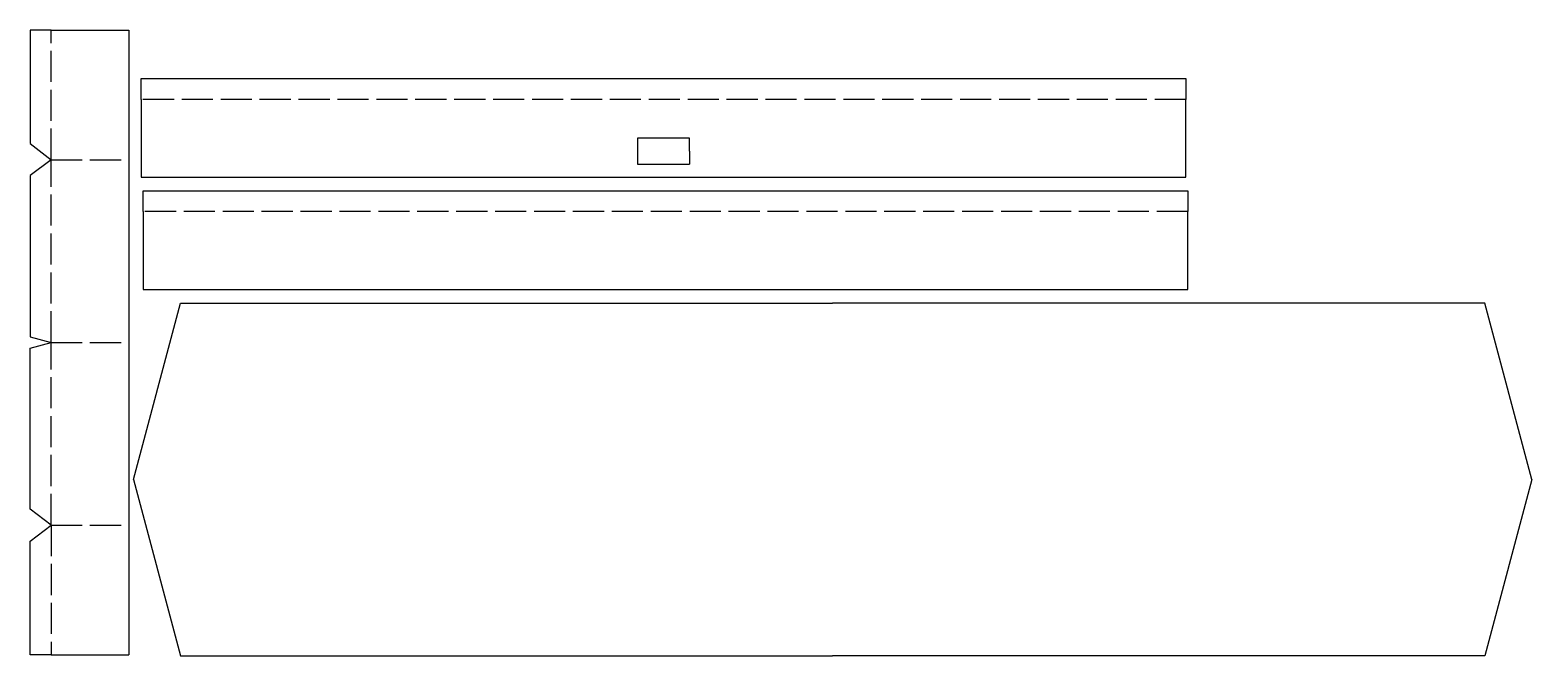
# Model space of a CAD drawing. Header units: inches. Extents: x 10703 to 14699, y 3470 to 5881.
# Drawn here: x 14120 to 14699, y 5131 to 5372 of the extents above; entities that cross this region are included whole.
import ezdxf

# ---------------------------------------------------------------- set-up
doc = ezdxf.new("R2010")
doc.units = ezdxf.units.IN
doc.header["$MEASUREMENT"] = 0
doc.linetypes.add('ACAD_ISO02W100', pattern=[15, 12, -3])
doc.layers.get('0').update_dxf_attribs({"true_color": 0xc2ced6})

msp = doc.modelspace()

# ---------------------------------------------------------------- linework, layer by layer
for p, q in [((14128.23742, 5371.80208), (14120.23742, 5371.80208)), ((14120.23742, 5371.80208), (14120.23742, 5328.02448)), ((14128.23742, 5371.80208), (14158.23742, 5371.80208)), ((14158.23742, 5371.80208), (14158.23742, 5131.00448)), ((14162.97123, 5345.08481), (14162.97123, 5353.08481)), ((14162.97123, 5353.08481), (14565.64053, 5353.08481)), ((14565.64053, 5353.08481), (14565.64053, 5345.08481)), ((14162.97123, 5345.08481), (14162.97123, 5315.08481)), ((14565.64053, 5315.08481), (14565.64053, 5345.08481)), ((14120.23742, 5328.02448), (14128.23742, 5321.80208)), ((14374.30588, 5330.08481), (14354.30588, 5330.08481)), ((14354.30588, 5330.08481), (14354.30588, 5320.08481)), ((14374.30588, 5325.08481), (14374.30588, 5330.08481)), ((14128.23742, 5321.80208), (14120.14325, 5315.70268)), ((14374.30588, 5325.08481), (14374.30588, 5320.08481)), ((14120.14325, 5315.70268), (14120.14325, 5253.58608)), ((14162.97123, 5315.08481), (14565.64053, 5315.08481)), ((14354.30588, 5320.08481), (14374.30588, 5320.08481)), ((14163.74316, 5301.82363), (14163.74316, 5309.82363)), ((14163.74316, 5309.82363), (14566.41246, 5309.82363)), ((14566.41246, 5309.82363), (14566.41246, 5301.82363)), ((14163.74316, 5301.82363), (14163.74316, 5271.82363)), ((14566.41246, 5271.82363), (14566.41246, 5301.82363)), ((14163.74316, 5271.82363), (14566.41246, 5271.82363)), ((14159.96093, 5198.52971), (14178.18147, 5266.52971)), ((14178.18147, 5266.52971), (14429.51613, 5266.52971)), ((14680.85078, 5266.52971), (14429.51613, 5266.52971)), ((14699.07132, 5198.52971), (14680.85078, 5266.52971)), ((14120.14325, 5253.58608), (14128.23742, 5251.40328)), ((14120.14325, 5249.22047), (14128.23742, 5251.40328)), ((14120.14325, 5187.10387), (14120.14325, 5249.22047)), ((14159.96093, 5198.52971), (14178.18147, 5130.52971)), ((14699.07132, 5198.52971), (14680.85078, 5130.52971)), ((14128.23742, 5181.00448), (14120.14325, 5187.10387)), ((14120.23742, 5174.78208), (14128.23742, 5181.00448)), ((14120.23742, 5131.00448), (14120.23742, 5174.78208)), ((14128.23742, 5131.00448), (14120.23742, 5131.00448)), ((14128.23742, 5131.00448), (14158.23742, 5131.00448)), ((14178.18147, 5130.52971), (14429.51613, 5130.52971)), ((14680.85078, 5130.52971), (14429.51613, 5130.52971))]:
    msp.add_line(p, q)
at = {"color": 2, "linetype": 'ACAD_ISO02W100'}
for p, q in [((14128.23742, 5321.80208), (14128.23742, 5371.80208)), ((14565.64053, 5345.08481), (14162.97123, 5345.08481)), ((14128.23742, 5251.40328), (14128.23742, 5321.80208)), ((14128.23742, 5321.80208), (14158.23742, 5321.80208)), ((14566.41246, 5301.82363), (14163.74316, 5301.82363)), ((14128.23742, 5181.00448), (14128.23742, 5251.40328)), ((14128.23742, 5251.40328), (14158.23742, 5251.40328)), ((14128.23742, 5181.00448), (14128.23742, 5131.00448)), ((14128.23742, 5181.00448), (14158.23742, 5181.00448))]:
    msp.add_line(p, q, dxfattribs=at)

doc.saveas('drawing.dxf')
